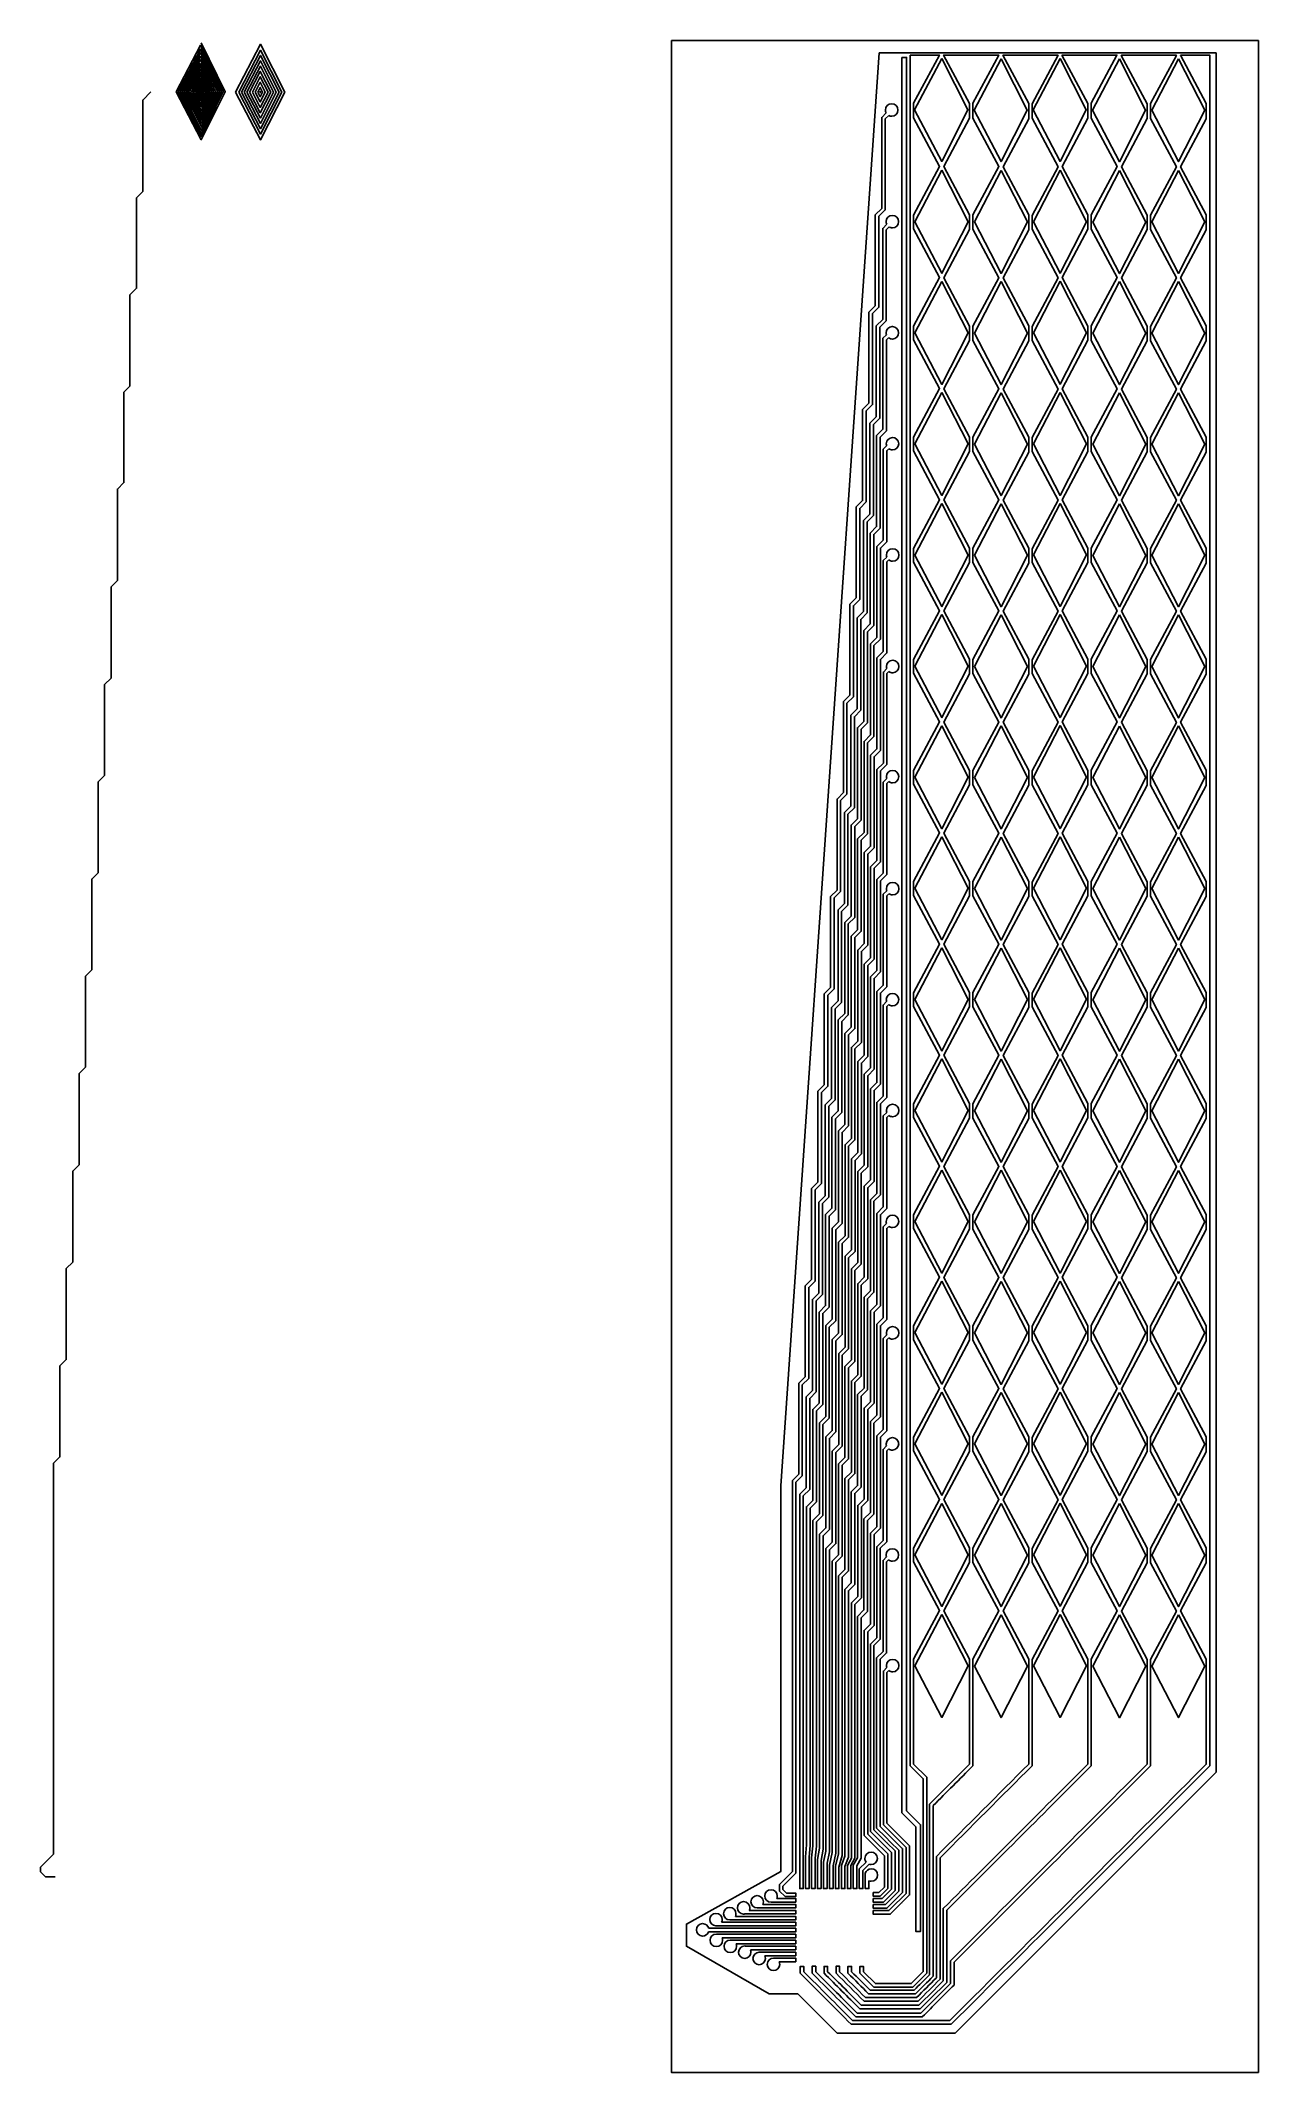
# Model space of a CAD drawing. Extents: x 3.4 to 30.4, y 32.6 to 77.6.
import ezdxf

# ---------------------------------------------------------------- set-up
doc = ezdxf.new("R2010")
doc.units = 0
doc.layers.add('Layer_1', color=7, linetype='CONTINUOUS')

msp = doc.modelspace()

# ---------------------------------------------------------------- linework, layer by layer
at = {"layer": 'Layer_1', "color": 7}
for points in [[(6.987933, 77.553246), (7.520105, 76.473921), (6.989742, 75.410985), (6.432861, 76.469501), (6.976995, 77.503243), (7.478589, 76.476617), (6.989496, 75.478117), (6.478163, 76.469501), (6.976483, 77.417525), (7.43171, 76.479742), (6.989496, 75.545309), (6.521254, 76.470606), (6.973168, 77.34239), (7.389724, 76.479445), (6.988714, 75.616407), (6.568766, 76.469501), (6.97387, 77.259478), (7.346632, 76.47834), (6.991952, 75.693845), (6.614068, 76.469501), (6.974273, 77.183281), (7.30354, 76.473921), (6.991952, 75.76677), (6.653845, 76.469501), (6.969853, 77.101517), (7.259343, 76.473921), (6.989742, 75.844115), (6.693623, 76.469501), (6.969182, 77.04384), (7.217635, 76.471929), (6.989742, 75.9082), (6.72898, 76.469501), (6.969853, 76.977765), (7.179789, 76.471711), (6.991952, 75.974496), (6.770967, 76.465081), (6.967643, 76.900421), (7.151061, 76.467291), (6.987532, 76.043001), (6.810744, 76.465081), (6.967643, 76.836335), (7.122333, 76.465081)], [(23.432078, 77.285525), (23.431522, 77.284843), (24.007143, 76.209346), (24.007143, 75.885166), (23.434256, 74.814728), (24.007143, 73.744291), (24.007143, 73.424623), (23.434256, 72.354185), (24.007143, 71.283748), (24.007143, 70.963943), (23.434256, 69.893506), (24.007143, 68.823068), (24.007143, 68.503263), (23.434256, 67.432826), (24.007143, 66.362388), (24.007143, 66.04272), (23.434256, 64.972282), (24.007143, 63.901845), (24.007143, 63.58204), (23.434256, 62.511603), (24.007143, 61.441165), (24.007143, 61.121497), (23.434256, 60.051059), (24.007143, 58.980622), (24.007143, 58.660817), (23.434256, 57.590379), (24.007143, 56.519942), (24.007143, 56.200137), (23.434256, 55.1297), (24.007143, 54.059263), (24.007143, 53.73932), (23.434256, 52.668883), (24.007143, 51.598444), (24.007143, 51.280145), (23.434256, 50.209707), (24.007143, 49.139269), (24.007143, 48.818234), (23.434256, 47.747796), (24.007143, 46.677358), (24.007143, 46.357691), (23.434256, 45.287253), (24.007143, 44.216815), (24.007143, 43.89701), (23.434256, 42.826572), (24.007143, 41.756134), (24.007143, 39.430542)], [(24.08125, 39.392669), (24.08125, 39.392804), (24.08125, 41.754631), (24.654957, 42.826572), (24.08125, 43.898513), (24.08125, 44.215312), (24.654957, 45.287253), (24.08125, 46.359194), (24.08125, 46.675855), (24.654957, 47.747796), (24.08125, 48.819737), (24.08125, 49.137766), (24.654957, 50.209707), (24.08125, 51.281647), (24.08125, 51.596941), (24.654957, 52.668882), (24.08125, 53.740824), (24.08125, 54.057757), (24.654957, 55.129699), (24.08125, 56.20164), (24.08125, 56.518437), (24.654957, 57.590378), (24.08125, 58.66232), (24.08125, 58.979117), (24.655093, 60.051058), (24.081386, 61.123), (24.081386, 61.43966), (24.655093, 62.511602), (24.081386, 63.583543), (24.081386, 63.90034), (24.655093, 64.972281), (24.081386, 66.044223), (24.081386, 66.360883), (24.655093, 67.432825), (24.081386, 68.504766), (24.081386, 68.821563), (24.655093, 69.893505), (24.081386, 70.965446), (24.081386, 71.282243), (24.655093, 72.354184), (24.081386, 73.426126), (24.081386, 73.742786), (24.655093, 74.814727), (24.081386, 75.886669), (24.081386, 76.217959), (24.652359, 77.284841), (24.651804, 77.285524), (23.432078, 77.285525)], [(24.746983, 77.285525), (24.744112, 77.279783), (25.316726, 76.209892), (25.316726, 75.8745), (24.746847, 74.809669), (25.316726, 73.744837), (25.316726, 73.413957), (24.746847, 72.349125), (25.316726, 71.284294), (25.316726, 70.953277), (24.746847, 69.888445), (25.316726, 68.823614), (25.316726, 68.492597), (24.746847, 67.427766), (25.316726, 66.362934), (25.316726, 66.032054), (24.746847, 64.967222), (25.316726, 63.902391), (25.316726, 63.571374), (24.746847, 62.506542), (25.316726, 61.441711), (25.316726, 61.110831), (24.746847, 60.046), (25.316726, 58.981168), (25.316726, 58.650151), (24.746847, 57.58532), (25.316726, 56.520488), (25.316726, 56.189471), (24.746847, 55.124639), (25.316726, 54.059808), (25.316726, 53.728791), (24.746847, 52.663959), (25.316726, 51.599129), (25.316726, 51.269479), (24.746847, 50.204648), (25.316726, 49.139951), (25.316726, 48.807568), (24.746847, 47.742737), (25.316726, 46.677905), (25.316726, 46.347025), (24.746847, 45.282194), (25.316726, 44.217362), (25.316726, 43.886345), (24.746847, 42.821513), (25.316726, 41.756682), (25.316726, 39.43068)], [(25.390708, 39.392669), (25.390708, 41.743966), (25.967424, 42.821513), (25.390708, 43.899061), (25.390708, 44.204647), (25.967424, 45.282194), (25.390708, 46.359741), (25.390708, 46.66519), (25.967424, 47.742737), (25.390708, 48.820284), (25.390708, 49.127238), (25.967424, 50.204648), (25.390708, 51.282195), (25.390708, 51.586413), (25.967424, 52.663959), (25.390708, 53.741507), (25.390708, 54.047093), (25.967424, 55.124639), (25.390708, 56.202187), (25.390708, 56.507773), (25.967424, 57.58532), (25.390708, 58.662867), (25.390708, 58.968452), (25.967424, 60.046), (25.390708, 61.123546), (25.390708, 61.428996), (25.967424, 62.506542), (25.390708, 63.58409), (25.390708, 63.889675), (25.967424, 64.967222), (25.390708, 66.04477), (25.390708, 66.350218), (25.967424, 67.427766), (25.390708, 68.505313), (25.390708, 68.810898), (25.967424, 69.888445), (25.390708, 70.965993), (25.390708, 71.271578), (25.967424, 72.349125), (25.390708, 73.426673), (25.390708, 73.732121), (25.967424, 74.809669), (25.390708, 75.887216), (25.390708, 76.207294), (25.964689, 77.279783), (25.961681, 77.285525), (24.746983, 77.285525)], [(26.050814, 77.285525), (26.627119, 76.208935), (26.627119, 75.887899), (26.053412, 74.815821), (26.627119, 73.74388), (26.627119, 73.427356), (26.053412, 72.355278), (26.627119, 71.283337), (26.627119, 70.966677), (26.053412, 69.894598), (26.627119, 68.822657), (26.627119, 68.505997), (26.053412, 67.433918), (26.627119, 66.361977), (26.627119, 66.045454), (26.053412, 64.973375), (26.627119, 63.901434), (26.627119, 63.584774), (26.053412, 62.512695), (26.627119, 61.440753), (26.627119, 61.12423), (26.053412, 60.052152), (26.627119, 58.980211), (26.627119, 58.663551), (26.053412, 57.591473), (26.627119, 56.519531), (26.627119, 56.202871), (26.053412, 55.130793), (26.627119, 54.058851), (26.627119, 53.742191), (26.053412, 52.670112), (26.627119, 51.598171), (26.627119, 51.284381), (26.053412, 50.212305), (26.627119, 49.140361), (26.627119, 48.821105), (26.053412, 47.749026), (26.627119, 46.677085), (26.627119, 46.360424), (26.053412, 45.288346), (26.627119, 44.216405), (26.627119, 43.899881), (26.053412, 42.827803), (26.627119, 41.755862), (26.627119, 39.43068)], [(26.701102, 39.392603), (26.701102, 41.757301), (27.274126, 42.827736), (26.701102, 43.898312), (26.701102, 44.217841), (27.274126, 45.288279), (26.701102, 46.358855), (26.701102, 46.678522), (27.274126, 47.74896), (26.701102, 48.819536), (26.701102, 49.141801), (27.274126, 50.212239), (26.701102, 51.282812), (26.701102, 51.599608), (27.274126, 52.670046), (26.701102, 53.74062), (26.701102, 54.060289), (27.274126, 55.130727), (26.701102, 56.2013), (26.701102, 56.520969), (27.274126, 57.591406), (26.701102, 58.661981), (26.701102, 58.981649), (27.274126, 60.052086), (26.701102, 61.122661), (26.701102, 61.442192), (27.274126, 62.512629), (26.701102, 63.583203), (26.701102, 63.902872), (27.274126, 64.973309), (26.701102, 66.043883), (26.701102, 66.363415), (27.274126, 67.433852), (26.701102, 68.504426), (26.701102, 68.824095), (27.274126, 69.894532), (26.701102, 70.965106), (26.701102, 71.284841), (27.274126, 72.355278), (26.701102, 73.425852), (26.701102, 73.745384), (27.274126, 74.815821), (26.701102, 75.886395), (26.701102, 76.220694), (27.270983, 77.285525), (26.050814, 77.285525)], [(27.368865, 77.285525), (27.364764, 77.278415), (27.940524, 76.202645), (27.940524, 75.878875), (27.3675, 74.808164), (27.940524, 73.737454), (27.940524, 73.418332), (27.3675, 72.347621), (27.940524, 71.276911), (27.940524, 70.957652), (27.3675, 69.886942), (27.940524, 68.816231), (27.940524, 68.496973), (27.3675, 67.426262), (27.940524, 66.355551), (27.940524, 66.036429), (27.3675, 64.965718), (27.940524, 63.895008), (27.940524, 63.575886), (27.3675, 62.505175), (27.940524, 61.434464), (27.940524, 61.115343), (27.3675, 60.044633), (27.940524, 58.973921), (27.940524, 58.654663), (27.3675, 57.583952), (27.940524, 56.513241), (27.940524, 56.193984), (27.3675, 55.123272), (27.940524, 54.052562), (27.940524, 53.733167), (27.3675, 52.662456), (27.940524, 51.591744), (27.940524, 51.272623), (27.3675, 50.201912), (27.940524, 49.131201), (27.940524, 48.81208), (27.3675, 47.741369), (27.940524, 46.670658), (27.940524, 46.351402), (27.3675, 45.280688), (27.940524, 44.209978), (27.940524, 43.890859), (27.3675, 42.820145), (27.940524, 41.749435), (27.940524, 39.430814)], [(28.014898, 39.392712), (28.014898, 41.748385), (28.58847, 42.820053), (28.014898, 43.891721), (28.014898, 44.208928), (28.58847, 45.280596), (28.014898, 46.352264), (28.014898, 46.669608), (28.58847, 47.741274), (28.014898, 48.812945), (28.014898, 49.130151), (28.58847, 50.201819), (28.014898, 51.273485), (28.014898, 51.590694), (28.58847, 52.662362), (28.014898, 53.734029), (28.014898, 54.05151), (28.58847, 55.123178), (28.014898, 56.194846), (28.014898, 56.512148), (28.58847, 57.583816), (28.014898, 58.655483), (28.014898, 58.972828), (28.58847, 60.044495), (28.014898, 61.116164), (28.014898, 61.433371), (28.58847, 62.505039), (28.014898, 63.576706), (28.014898, 63.894051), (28.58847, 64.965718), (28.014898, 66.037386), (28.014898, 66.354593), (28.58847, 67.426262), (28.014898, 68.497929), (28.014898, 68.815273), (28.58847, 69.886942), (28.014898, 70.958609), (28.014898, 71.275953), (28.58847, 72.347621), (28.014898, 73.419289), (28.014898, 73.736497), (28.58847, 74.808164), (28.014898, 75.879832), (28.014898, 76.211806), (28.585734, 77.278415), (28.581898, 77.285525), (27.368865, 77.285525)], [(28.678439, 77.285525), (28.67529, 77.279646), (29.247222, 76.210986), (29.247222, 75.872996), (28.678026, 74.809395), (29.247222, 73.745794), (29.247222, 73.412453), (28.678026, 72.348852), (29.247222, 71.285251), (29.247222, 70.951773), (28.678026, 69.888172), (29.247222, 68.824571), (29.247222, 68.491093), (28.678026, 67.427492), (29.247222, 66.363891), (29.247222, 66.03055), (28.678026, 64.966949), (29.247222, 63.903348), (29.247222, 63.56987), (28.678026, 62.506269), (29.247222, 61.442668), (29.247222, 61.109327), (28.678026, 60.045726), (29.247222, 58.982125), (29.247222, 58.648647), (28.678026, 57.585046), (29.247222, 56.521445), (29.247222, 56.187968), (28.678026, 55.124366), (29.247222, 54.060765), (29.247222, 53.727288), (28.678026, 52.663687), (29.247222, 51.600084), (29.247222, 51.267974), (28.678026, 50.20451), (29.247222, 49.140909), (29.247222, 48.806066), (28.678026, 47.742464), (29.247222, 46.678863), (29.247222, 46.34552), (28.678026, 45.281919), (29.247222, 44.218318), (29.247222, 43.884842), (28.678026, 42.821241), (29.247222, 41.75764), (29.247222, 39.425483), (28.960093, 39.138357)], [(29.016153, 39.08216), (29.326522, 39.392669), (29.326522, 39.753627), (29.326522, 41.752033), (29.326522, 43.890449), (29.326522, 44.212714), (29.326522, 46.351126), (29.326522, 46.673257), (29.326522, 48.811669), (29.326522, 49.135303), (29.326522, 51.27358), (29.326522, 51.59448), (29.326522, 53.732894), (29.326522, 54.055159), (29.326522, 56.193573), (29.326522, 56.515839), (29.326522, 58.654253), (29.326522, 58.976519), (29.326522, 61.114933), (29.326522, 61.437062), (29.326522, 63.575476), (29.326522, 63.897742), (29.326522, 66.036156), (29.326522, 66.358286), (29.326522, 68.496699), (29.326522, 68.818965), (29.326522, 70.957379), (29.326522, 71.279645), (29.326522, 73.418059), (29.326522, 73.740188), (29.326522, 75.878602), (29.326522, 76.215635), (29.326522, 77.285525), (28.678439, 77.285525)], [(6.848312, 76.456242), (6.965434, 76.76341), (7.091395, 76.462871), (6.983112, 76.19548), (6.87483, 76.454032), (6.969853, 76.699325), (7.056037, 76.462871), (6.989742, 76.275035), (6.899138, 76.451822), (6.969853, 76.63082), (7.029519, 76.456242), (6.985322, 76.332491), (6.925656, 76.454032), (6.967643, 76.564524), (7.005211, 76.447403)], [(5.87598, 76.469501), (5.695877, 76.289399), (5.695877, 74.266285), (5.556104, 74.126512), (5.556104, 72.120525), (5.407769, 71.972189), (5.407769, 69.952775), (5.2767, 69.821707), (5.2767, 67.815143), (5.133036, 67.671478), (5.133036, 65.646258), (4.991668, 65.50489), (4.991668, 63.485187), (4.849105, 63.342623), (4.849105, 61.331147), (4.707116, 61.189158), (4.707116, 59.173982), (4.564632, 59.031499), (4.564632, 57.020724), (4.425808, 56.881899), (4.425808, 54.864392), (4.284911, 54.723495), (4.284911, 52.704049), (4.144409, 52.563547), (4.144409, 50.548447), (4.000449, 50.404488), (4.000449, 48.38972), (3.861103, 48.250374), (3.861103, 46.233286), (3.720527, 46.092711), (3.720527, 37.435134), (3.433017, 37.147624), (3.433017, 37.041434), (3.537974, 36.936479), (3.751213, 36.936479)], [(6.947755, 76.447403), (6.969853, 76.500439), (6.983111, 76.445193), (6.978693, 76.423094), (6.963222, 76.447402)], [(22.159011, 76.004393), (22.05961, 75.904992), (22.05961, 73.889359), (21.918234, 73.74812), (21.918234, 71.732487), (21.776995, 71.591111), (21.776995, 69.575615), (21.635619, 69.434239), (21.635619, 67.418743), (21.49438, 67.277367), (21.49438, 65.261871), (21.353004, 65.120495), (21.353004, 63.104999), (21.211765, 62.963623), (21.211765, 60.947991), (21.070389, 60.806751), (21.070389, 58.791118), (20.92915, 58.64988), (20.92915, 56.634247), (20.787774, 56.493007), (20.787774, 54.477374), (20.646534, 54.336135), (20.646398, 54.336135), (20.646398, 52.320366), (20.505159, 52.179264), (20.505159, 50.163632), (20.363919, 50.022257), (20.363919, 48.006759), (20.222543, 47.865385), (20.222543, 45.849887), (20.081167, 45.708512), (20.081167, 37.04862), (19.79404, 36.761629), (19.79404, 36.619569), (19.798962, 36.619569), (19.798406, 36.61904), (19.922828, 36.494617), (20.155537, 36.494617), (20.155537, 36.574055), (19.954138, 36.574055), (19.873469, 36.654724), (19.873469, 36.728831), (20.160596, 37.015957), (20.160596, 45.675714), (20.301972, 45.816951), (20.301972, 47.832722), (20.443212, 47.973824), (20.443212, 49.989457), (20.584588, 50.130697), (20.584588, 52.146465), (20.725827, 52.287704), (20.725827, 54.3032), (20.867203, 54.444576), (20.867203, 56.460072), (21.008442, 56.601448), (21.008442, 58.616944), (21.149818, 58.75832), (21.149818, 60.773816), (21.291057, 60.915192), (21.291057, 62.930825), (21.432433, 63.072064), (21.432433, 65.087697), (21.573672, 65.228936), (21.573672, 67.244568), (21.715048, 67.385808), (21.715048, 69.40144), (21.856288, 69.54268), (21.856288, 71.558312), (21.997663, 71.699552), (21.997663, 73.715185), (22.138903, 73.856561), (22.138903, 75.872057), (22.214376, 75.94753)], [(22.171043, 73.536586), (22.081486, 73.447029), (22.081486, 71.431533), (21.94011, 71.290158), (21.94011, 69.274661), (21.798871, 69.133285), (21.798871, 67.117789), (21.657495, 66.976429), (21.657495, 64.960797), (21.516256, 64.819557), (21.516256, 62.803924), (21.37488, 62.662685), (21.37488, 60.647052), (21.233641, 60.505813), (21.233641, 58.490181), (21.092265, 58.348941), (21.092265, 56.333309), (20.951025, 56.191933), (20.951025, 54.176436), (20.80965, 54.03506), (20.80965, 52.019565), (20.66841, 51.878188), (20.668274, 51.878188), (20.668274, 49.862555), (20.527034, 49.721318), (20.527034, 47.70582), (20.385795, 47.564445), (20.385795, 45.54895), (20.244419, 45.407572), (20.244419, 36.67125), (20.323858, 36.67125), (20.323858, 45.374621), (20.465097, 45.515998), (20.465097, 47.531631), (20.606473, 47.672868), (20.606473, 49.688501), (20.747712, 49.829741), (20.747712, 51.845374), (20.889088, 51.986614), (20.889088, 54.002246), (21.030327, 54.143485), (21.030327, 56.159118), (21.171703, 56.300494), (21.171703, 58.31599), (21.312942, 58.457366), (21.312942, 60.472862), (21.454318, 60.614237), (21.454318, 62.629734), (21.595558, 62.77111), (21.595558, 64.786606), (21.736933, 64.927982), (21.736933, 66.943477), (21.878173, 67.084853), (21.878173, 69.100486), (22.019549, 69.241726), (22.019549, 71.257358), (22.160788, 71.398598), (22.160788, 73.41423), (22.224366, 73.477672)], [(22.2956, 71.272234), (22.295464, 71.272234)], [(22.164889, 71.089156), (22.088459, 71.012725), (22.088459, 68.996956), (21.94722, 68.855853), (21.94722, 66.84022), (21.80598, 66.698845), (21.80598, 64.683349), (21.664604, 64.541973), (21.664604, 62.526477), (21.523365, 62.385101), (21.523365, 60.369605), (21.381989, 60.228229), (21.381989, 58.212733), (21.24075, 58.071357), (21.24075, 56.055861), (21.099374, 55.914485), (21.099374, 53.898852), (20.958135, 53.757613), (20.958135, 51.74198), (20.816759, 51.60074), (20.816759, 49.585107), (20.67552, 49.443868), (20.67552, 47.428235), (20.534144, 47.286995), (20.534144, 45.271362), (20.392904, 45.129987), (20.392904, 37.64171), (20.391952, 37.641847), (20.373219, 37.37892), (20.373219, 36.671769), (20.452658, 36.671769), (20.452658, 36.737944), (20.452658, 37.366205), (20.45361, 37.36607), (20.472343, 37.628994), (20.472343, 45.097173), (20.613719, 45.238411), (20.613719, 45.238548), (20.613719, 47.254044), (20.754958, 47.395421), (20.754958, 49.410916), (20.896334, 49.552294), (20.896334, 51.567789), (21.037573, 51.709164), (21.037573, 53.724662), (21.178949, 53.866038), (21.178949, 55.881533), (21.320189, 56.02291), (21.320189, 58.038542), (21.461564, 58.179781), (21.461564, 60.195414), (21.602804, 60.336654), (21.602804, 62.352286), (21.74418, 62.493526), (21.74418, 64.509159), (21.885419, 64.650397), (21.885419, 66.66603), (22.026795, 66.807269), (22.026795, 68.822902), (22.168034, 68.964278), (22.168034, 70.979911), (22.212197, 71.024074)], [(22.168581, 68.630919), (22.09215, 68.554489), (22.09215, 66.538993), (21.950911, 66.397617), (21.950911, 64.382121), (21.809535, 64.240745), (21.809535, 62.225249), (21.668296, 62.083872), (21.668296, 60.068377), (21.52692, 59.927001), (21.52692, 57.911505), (21.385681, 57.770129), (21.385681, 55.754496), (21.244305, 55.613257), (21.244305, 53.597624), (21.103066, 53.456385), (21.103066, 51.440752), (20.96169, 51.299515), (20.96169, 49.283882), (20.82045, 49.142642), (20.82045, 47.127009), (20.679075, 46.985632), (20.679075, 44.970136), (20.537835, 44.828762), (20.537835, 37.622006), (20.505431, 37.355388), (20.505431, 36.671753), (20.584869, 36.671753), (20.584869, 36.737928), (20.584869, 37.346774), (20.617137, 37.612024), (20.617137, 44.795948), (20.758513, 44.937185), (20.758513, 46.952818), (20.899752, 47.094058), (20.899752, 49.109691), (21.041128, 49.251066), (21.041128, 51.266564), (21.182367, 51.407938), (21.182367, 53.423433), (21.323743, 53.56481), (21.323743, 55.580351), (21.464983, 55.721727), (21.464983, 57.737224), (21.606359, 57.8786), (21.606359, 59.894232), (21.747598, 60.035472), (21.747598, 62.051104), (21.888974, 62.192343), (21.888974, 64.207976), (22.030213, 64.349215), (22.030213, 66.364848), (22.171589, 66.506088), (22.171589, 68.52172), (22.215752, 68.565883)], [(22.171589, 66.16632), (22.095158, 66.08989), (22.095158, 64.074257), (21.953919, 63.932881), (21.953919, 61.917249), (21.812544, 61.776009), (21.812544, 59.760377), (21.671305, 59.619137), (21.671305, 57.603504), (21.529928, 57.462265), (21.529928, 55.446632), (21.388689, 55.305393), (21.388689, 53.289761), (21.247314, 53.148521), (21.247314, 51.132888), (21.106074, 50.991513), (21.106074, 48.976015), (20.964698, 48.834641), (20.964698, 46.819145), (20.823459, 46.677768), (20.823459, 44.662273), (20.682083, 44.520898), (20.682083, 37.565171), (20.68084, 37.565436), (20.63777, 37.313719), (20.63777, 36.67165), (20.717209, 36.67165), (20.717209, 36.737824), (20.717209, 37.293621), (20.718452, 37.293357), (20.761522, 37.545071), (20.761522, 44.488079), (20.902761, 44.629319), (20.902761, 46.644952), (21.044137, 46.786191), (21.044137, 48.801824), (21.185376, 48.943062), (21.185376, 50.958694), (21.326752, 51.099934), (21.326752, 53.115567), (21.467991, 53.256943), (21.467991, 55.272439), (21.609367, 55.413815), (21.609367, 57.429311), (21.750606, 57.570687), (21.750606, 59.586183), (21.891982, 59.727559), (21.891982, 61.743055), (22.033222, 61.884431), (22.033222, 63.900063), (22.174597, 64.041303), (22.174597, 66.056936), (22.21876, 66.101099)], [(22.302164, 66.349258), (22.302164, 66.349398)], [(22.172683, 63.696343), (22.096252, 63.619912), (22.096252, 61.604279), (21.955013, 61.46304), (21.955013, 59.447545), (21.813637, 59.306169), (21.813637, 57.290399), (21.672398, 57.149296), (21.672398, 55.133664), (21.531022, 54.992424), (21.531022, 52.976791), (21.389783, 52.835553), (21.389783, 50.81992), (21.248407, 50.678681), (21.248407, 48.663048), (21.107167, 48.521808), (21.107167, 46.506175), (20.965792, 46.3648), (20.965792, 44.349305), (20.824552, 44.207927), (20.824552, 37.503507), (20.769998, 37.254392), (20.769998, 36.67166), (20.849437, 36.67166), (20.849437, 36.737835), (20.849437, 37.238395), (20.903854, 37.487511), (20.903854, 44.174976), (21.04523, 44.316216), (21.04523, 46.331849), (21.186469, 46.473089), (21.186469, 48.488722), (21.327845, 48.630097), (21.327845, 50.645592), (21.469084, 50.786969), (21.469084, 52.802465), (21.61046, 52.94384), (21.61046, 54.959337), (21.7517, 55.100713), (21.7517, 57.116208), (21.893075, 57.257585), (21.893075, 59.27308), (22.034315, 59.414456), (22.034315, 61.430089), (22.175691, 61.571329), (22.175691, 63.586961), (22.219854, 63.631124)], [(22.303257, 63.879284), (22.303258, 63.87942)], [(22.170358, 61.257813), (22.093928, 61.181383), (22.093928, 59.16575), (21.952689, 59.02451), (21.952689, 57.008878), (21.811449, 56.867638), (21.811449, 54.852005), (21.670073, 54.710767), (21.670073, 52.695134), (21.528834, 52.553895), (21.528834, 50.538261), (21.387458, 50.397021), (21.387458, 48.381388), (21.246219, 48.240151), (21.246219, 48.240013), (21.246219, 46.224518), (21.104843, 46.083143), (21.104843, 44.067645), (20.963604, 43.926271), (20.963604, 37.468371), (20.90235, 37.188762), (20.90235, 36.67166), (20.981789, 36.67166), (20.981789, 36.737835), (20.981789, 37.176731), (21.042906, 37.45579), (21.042906, 43.893454), (21.184282, 44.034694), (21.184282, 46.050327), (21.325521, 46.191567), (21.325521, 48.2072), (21.466897, 48.348575), (21.466897, 50.364072), (21.608136, 50.505447), (21.608136, 52.520943), (21.749512, 52.662319), (21.749512, 54.677815), (21.890751, 54.819191), (21.890751, 56.834687), (22.032128, 56.976063), (22.032128, 58.991559), (22.173367, 59.132935), (22.173367, 61.148568), (22.21753, 61.192731)], [(22.301344, 58.958061), (22.301344, 58.958185)], [(22.170769, 58.775107), (22.094338, 58.698677), (22.094338, 56.683044), (21.953099, 56.541805), (21.953099, 54.526172), (21.811723, 54.384945), (21.811723, 52.369313), (21.670484, 52.228073), (21.670484, 50.21244), (21.529108, 50.0712), (21.529108, 48.05557), (21.387869, 47.91433), (21.387869, 47.914192), (21.387869, 45.898697), (21.246493, 45.757322), (21.246493, 43.741824), (21.105254, 43.600449), (21.105254, 37.436237), (21.034566, 37.176321), (21.034566, 36.67166), (21.114004, 36.67166), (21.114004, 36.737835), (21.114004, 37.148429), (21.184556, 37.408347), (21.184556, 43.567498), (21.325932, 43.708738), (21.325932, 45.724371), (21.467171, 45.865608), (21.467171, 47.881241), (21.608547, 48.022618), (21.608547, 50.038114), (21.749786, 50.179489), (21.749786, 52.194986), (21.891162, 52.336362), (21.891162, 54.351857), (22.032401, 54.493233), (22.032401, 56.508729), (22.173777, 56.650105), (22.173777, 58.665738), (22.21794, 58.709901)], [(22.168444, 56.318649), (22.092014, 56.242219), (22.092014, 54.226722), (21.950774, 54.085346), (21.950774, 52.069852), (21.809398, 51.928474), (21.809398, 49.912979), (21.668159, 49.771604), (21.668159, 47.755971), (21.526783, 47.614732), (21.526783, 45.599099), (21.385544, 45.457859), (21.385544, 43.442226), (21.244168, 43.300986), (21.244168, 37.388628), (21.166917, 37.182716), (21.166917, 36.671631), (21.246356, 36.671631), (21.246356, 36.737806), (21.246356, 37.159885), (21.323607, 37.365657), (21.323607, 43.268035), (21.464846, 43.409412), (21.464846, 45.424908), (21.606222, 45.566282), (21.606222, 47.58178), (21.747461, 47.723155), (21.747461, 49.738788), (21.888837, 49.880028), (21.888837, 51.895661), (22.030076, 52.036901), (22.030076, 54.052532), (22.171452, 54.193771), (22.171452, 56.209404), (22.215615, 56.253567)], [(22.171452, 53.862511), (22.095022, 53.78608), (22.095022, 51.770584), (21.953783, 51.629207), (21.953783, 49.613712), (21.812406, 49.472337), (21.812406, 47.456839), (21.671167, 47.315464), (21.671167, 45.299969), (21.529791, 45.158591), (21.529791, 43.142961), (21.388552, 43.001721), (21.388552, 37.347094), (21.299543, 37.185071), (21.299278, 37.185071), (21.299278, 36.67166), (21.378717, 36.67166), (21.378717, 36.737835), (21.378717, 37.18138), (21.467863, 37.343538), (21.467863, 42.96877), (21.609239, 43.110145), (21.609239, 45.12564), (21.750478, 45.267017), (21.750478, 47.28265), (21.891854, 47.42389), (21.891854, 49.439523), (22.033093, 49.58076), (22.033093, 51.596393), (22.174469, 51.737633), (22.174469, 53.753266), (22.218624, 53.797429)], [(22.168171, 51.40619), (22.09174, 51.329759), (22.09174, 49.314126), (21.950501, 49.172887), (21.950501, 47.157391), (21.809262, 47.016016), (21.809262, 45.000519), (21.667886, 44.859144), (21.667886, 42.843648), (21.526647, 42.702271), (21.526647, 37.357468), (21.431484, 37.188608), (21.431484, 36.671507), (21.510923, 36.671507), (21.510923, 36.737684), (21.510923, 37.176988), (21.605948, 37.345845), (21.605948, 42.669457), (21.747324, 42.810697), (21.747324, 44.82633), (21.888564, 44.967567), (21.888564, 46.9832), (22.029939, 47.12444), (22.029939, 49.140073), (22.171179, 49.281313), (22.171179, 49.28145), (22.171179, 51.296946), (22.215342, 51.341107)], [(22.301621, 49.119999), (22.30148, 49.120068)], [(22.171042, 48.936992), (22.094611, 48.860562), (22.094611, 46.845064), (21.953372, 46.703689), (21.953372, 44.688191), (21.811996, 44.546816), (21.811996, 42.531321), (21.670757, 42.389944), (21.670757, 37.848686), (21.981128, 37.538316), (21.981265, 37.538451), (22.118539, 37.401177), (22.118539, 36.706469), (21.994801, 36.582591), (21.874617, 36.582591), (21.874617, 36.503155), (22.025974, 36.503155), (22.197977, 36.675158), (22.197977, 37.429755), (22.197422, 37.429755), (22.19975, 37.432136), (21.889379, 37.742508), (21.889115, 37.742244), (21.749926, 37.881433), (21.749926, 42.356924), (21.891302, 42.498301), (21.891302, 44.513934), (22.032542, 44.655171), (22.032542, 46.670804), (22.173917, 46.812044), (22.173917, 48.827677), (22.21808, 48.871841)], [(22.167624, 46.47791), (22.091193, 46.401617), (22.091193, 44.385846), (21.949954, 44.244607), (21.949954, 42.229111), (21.808715, 42.087734), (21.808715, 37.942438), (21.807895, 37.941644), (21.991109, 37.758568), (21.990972, 37.758431), (22.277279, 37.471988), (22.277279, 36.661193), (22.12934, 36.513392), (22.129896, 36.512862), (22.067412, 36.450378), (21.874626, 36.450378), (21.874626, 36.37094), (22.098722, 36.37094), (22.270725, 36.542805), (22.270169, 36.543335), (22.356718, 36.629882), (22.356718, 37.503158), (22.357538, 37.503952), (22.356718, 37.504746), (22.356718, 37.506069), (22.355342, 37.506069), (22.174315, 37.686959), (22.174452, 37.687094), (21.888008, 37.973675), (21.888008, 42.054886), (22.029384, 42.196123), (22.029384, 44.211756), (22.170623, 44.353131), (22.170623, 46.368764), (22.214786, 46.41279)], [(22.296011, 44.200945), (22.295874, 44.200945)], [(22.165436, 44.017867), (22.089006, 43.941436), (22.089006, 41.925804), (21.947766, 41.784426), (21.947766, 38.014037), (22.149302, 37.812639), (22.258274, 37.703667), (22.438617, 37.523322), (22.438617, 36.613814), (22.290815, 36.465875), (22.142876, 36.318074), (21.874617, 36.318074), (21.874617, 36.238635), (22.174187, 36.238635), (22.346189, 36.4105), (22.518056, 36.582503), (22.518056, 37.558189), (22.515595, 37.558189), (22.515732, 37.558324), (22.205361, 37.868834), (22.205224, 37.868696), (22.026932, 38.046851), (22.026932, 41.751612), (22.168308, 41.892852), (22.168308, 41.89299), (22.168308, 43.908485), (22.212471, 43.952784)], [(22.173093, 41.566992), (22.096662, 41.490696), (22.096662, 39.44225), (22.096662, 38.085096), (22.097906, 38.085096), (22.097641, 38.084831), (22.408012, 37.774322), (22.598473, 37.583861), (22.598473, 36.564424), (22.511514, 36.477464), (22.511378, 36.477601), (22.339512, 36.305736), (22.219192, 36.185417), (21.874502, 36.185417), (21.874502, 36.105978), (22.248861, 36.105978), (22.249682, 36.105185), (22.394886, 36.250388), (22.505772, 36.361275), (22.505908, 36.36114), (22.677775, 36.53314), (22.677775, 37.615064), (22.678859, 37.616122), (22.677775, 37.61718), (22.677775, 37.61771), (22.677219, 37.61771), (22.464061, 37.830731), (22.175977, 38.118815), (22.175977, 39.442334), (22.175977, 41.457967), (22.22014, 41.502129)], [(22.303531, 41.750342), (22.303668, 41.750205)], [(23.121561, 38.54496), (23.121561, 34.765956)], [(23.200863, 34.733005), (23.200863, 38.512009)], [(23.270876, 37.385376), (23.27212, 37.384053), (23.27212, 34.698048)], [(23.351558, 34.665341), (23.350606, 34.666399), (23.351558, 34.666399), (23.351558, 37.353928)], [(21.715878, 37.259538), (21.563837, 37.107495), (21.563837, 36.671472), (21.643275, 36.671472), (21.643275, 36.73765), (21.643275, 37.076187), (21.779592, 37.212503)], [(21.697146, 37.01247), (21.696061, 37.01247), (21.696061, 37.007972)], [(21.696061, 36.939061), (21.696061, 36.671485), (21.7755, 36.671485), (21.7755, 36.737663), (21.7755, 36.846359)], [(19.637898, 36.375321), (20.155547, 36.375321), (20.155547, 36.441499), (20.155547, 36.454622), (19.735247, 36.454622)], [(18.706785, 35.978386), (20.155547, 35.978386), (20.155547, 36.044563), (20.155547, 36.057687), (18.819995, 36.057687)], [(19.028914, 36.110762), (20.155547, 36.110762), (20.155547, 36.17694), (20.155547, 36.190063), (19.127495, 36.190063)], [(19.31782, 36.244027), (19.31782, 36.242969), (20.155547, 36.242969), (20.155547, 36.309147), (20.155547, 36.32227), (19.427338, 36.32227)], [(23.430574, 36.235365), (23.423055, 36.235365), (23.423055, 34.629093)], [(23.50237, 34.596075), (23.50237, 34.59621), (23.50237, 36.194825)], [(18.225916, 35.713837), (20.155547, 35.713837), (20.155547, 35.780012), (20.155547, 35.793135), (18.228376, 35.793135)], [(18.386433, 35.848102), (18.386433, 35.84625), (20.155547, 35.84625), (20.155547, 35.91229), (20.155547, 35.925546), (18.512632, 35.925546)], [(18.524938, 35.581622), (20.155547, 35.581622), (20.155547, 35.647659), (20.155547, 35.660915), (18.431417, 35.660915)], [(18.834351, 35.449269), (20.155546, 35.449269), (20.155546, 35.515444), (20.155546, 35.528568), (18.74288, 35.528568)], [(19.154019, 35.316917), (20.155546, 35.316917), (20.155546, 35.383092), (20.155546, 35.396215), (19.064053, 35.396215)], [(19.357197, 35.264003), (19.357197, 35.262944)], [(19.470954, 35.184583), (20.155547, 35.184583), (20.155547, 35.250758), (20.155547, 35.263881), (19.357197, 35.264003)], [(19.663466, 35.132335), (19.663466, 35.132198)], [(19.788708, 35.052212), (20.155547, 35.052212), (20.155547, 35.118389), (20.155547, 35.131513), (19.677275, 35.131513)], [(20.333973, 34.831994), (20.333973, 34.950538), (20.254534, 34.950538), (20.254534, 34.799045)], [(20.598408, 34.832055), (20.598408, 34.950598), (20.51897, 34.950598), (20.51897, 34.799106)], [(20.863248, 34.831994), (20.863248, 34.950538), (20.783809, 34.950538), (20.783809, 34.798908)], [(21.12769, 34.832039), (21.12769, 34.950583), (21.048252, 34.950583), (21.048252, 34.79909)], [(21.392235, 34.831994), (21.392235, 34.950538), (21.312797, 34.950538), (21.312797, 34.799045)], [(23.582891, 35.074275), (23.584796, 35.072423), (23.583711, 35.072423), (23.583711, 34.56954)], [(23.663276, 34.536817), (23.663276, 35.04216), (23.714002, 35.092886), (23.71469, 35.092092)], [(22.831174, 34.257649), (21.701944, 34.257649)], [(21.768645, 34.342784), (22.811054, 34.342784)], [(22.778239, 34.422223), (21.80146, 34.422223)], [(21.483717, 33.834493), (21.485622, 33.836345), (21.485622, 33.834758), (22.962003, 33.834758), (22.962003, 33.835816)], [(22.927967, 33.914207), (21.516395, 33.914207)], [(21.57587, 34.008213), (22.911558, 34.008213), (22.913622, 34.006097)], [(22.882982, 34.08779), (21.608821, 34.08779)], [(21.66913, 34.178346), (22.864673, 34.178346), (22.864673, 34.17914), (22.864809, 34.179002)], [(21.383764, 33.668446), (23.600113, 33.668446)], [(23.567298, 33.747747), (21.416579, 33.747747)]]:
    msp.add_lwpolyline(points, dxfattribs=at)
for points in [[(7.751596, 76.464707), (8.301026, 77.524559), (8.840926, 76.464707), (8.301026, 75.404729)], [(17.40104, 77.604783), (17.40104, 32.601974), (30.401884, 32.601974), (30.401884, 77.604783)], [(7.818944, 76.464699), (8.300428, 77.393484), (8.773562, 76.464699), (8.300428, 75.535803)], [(7.878988, 76.464692), (8.299896, 77.276622), (8.713502, 76.464692), (8.299896, 75.652664)], [(7.940043, 76.464684), (8.299354, 77.157795), (8.652432, 76.464684), (8.299354, 75.771491)], [(8.000311, 76.464677), (8.298819, 77.040499), (8.592149, 76.464677), (8.298819, 75.888786)], [(22.00656, 77.334063), (29.466535, 77.334063), (29.466535, 39.25266), (23.686664, 33.472789), (21.071619, 33.472789), (20.203948, 34.340461), (19.565432, 34.340461), (17.736295, 35.39654), (17.736295, 35.886573), (19.823163, 37.050395), (19.823163, 45.591881)], [(22.690879, 77.285525), (22.690879, 76.222471), (22.691964, 76.22042), (22.691964, 75.883388), (22.690879, 75.881324), (22.690879, 73.757266), (22.691964, 73.755203), (22.691964, 73.422819), (22.690879, 73.420755), (22.690879, 71.296835), (22.691964, 71.294771), (22.691964, 70.962113), (22.690879, 70.960076), (22.690879, 68.836018), (22.691964, 68.833954), (22.691964, 68.501433), (22.690879, 68.499396), (22.690879, 66.375338), (22.691964, 66.373275), (22.691964, 66.040891), (22.690879, 66.038827), (22.690879, 63.914769), (22.691964, 63.912706), (22.691964, 63.580185), (22.690879, 63.577989), (22.690879, 61.453932), (22.691964, 61.451868), (22.691964, 61.119484), (22.690879, 61.117447), (22.690879, 58.993389), (22.691964, 58.991325), (22.691964, 58.658804), (22.690879, 58.656741), (22.690879, 56.532683), (22.691964, 56.530619), (22.691964, 56.198509), (22.690879, 56.196445), (22.690879, 54.072388), (22.691964, 54.070324), (22.691964, 53.737667), (22.690879, 53.735603), (22.690879, 51.611546), (22.691964, 51.609429), (22.691964, 51.279645), (22.690879, 51.277528), (22.690879, 49.153471), (22.691964, 49.151355), (22.691964, 48.816374), (22.690879, 48.814257), (22.690879, 46.690198), (22.691964, 46.688081), (22.691964, 46.355558), (22.690879, 46.353442), (22.690879, 44.229382), (22.691964, 44.227266), (22.691964, 43.894883), (22.690879, 43.892766), (22.690879, 41.768707), (22.691964, 41.766591), (22.691964, 39.392595), (22.691964, 39.391802), (22.692652, 39.391802), (22.979232, 39.105221), (22.979232, 34.833317), (22.713571, 34.567791), (21.92069, 34.567791), (21.656807, 34.831811), (21.656807, 34.950355), (21.577368, 34.950355), (21.577368, 34.798863), (21.887739, 34.48849), (22.74871, 34.48849), (22.74871, 34.490607), (23.058534, 34.800432), (23.058534, 39.138357), (22.765938, 39.430952), (22.765938, 41.752033), (23.343337, 42.830811), (22.765938, 43.909451), (22.765938, 44.212576), (23.343337, 45.291354), (22.765938, 46.369997), (22.765938, 46.673257), (23.343337, 47.752034), (22.765938, 48.830675), (22.765938, 49.136398), (23.343337, 50.215176), (22.765938, 51.293816), (22.765938, 51.594343), (23.343337, 52.67312), (22.765938, 53.751762), (22.765938, 54.055159), (23.343337, 55.133937), (22.765938, 56.212578), (22.765938, 56.515703), (23.343337, 57.594481), (22.765938, 58.673122), (22.765938, 58.976383), (23.343337, 60.05516), (22.765938, 61.133801), (22.765938, 61.437062), (23.343337, 62.51584), (22.765938, 63.594481), (22.765938, 63.897742), (23.343337, 64.97652), (22.765938, 66.055161), (22.765938, 66.358286), (23.343337, 67.437063), (22.765938, 68.515704), (22.765938, 68.818965), (23.343342, 69.897743), (22.765943, 70.976384), (22.765943, 71.279645), (23.343342, 72.358423), (22.765943, 73.437064), (22.765943, 73.740188), (23.343342, 74.818966), (22.765943, 75.897607), (22.765943, 76.216182), (23.338283, 77.285525)], [(22.506434, 77.232612), (22.506434, 38.349028), (22.813797, 38.041667), (22.813797, 35.725645), (22.919624, 35.725645), (22.919624, 38.085556), (22.612261, 38.393055), (22.612261, 77.232612)], [(23.389966, 77.210052), (22.788092, 76.06961), (23.389966, 74.929168), (23.97092, 76.06961)], [(24.70241, 77.20513), (24.111202, 76.064688), (24.70241, 74.92411), (25.283364, 76.064688)], [(26.008976, 77.211282), (25.417767, 76.070841), (26.008976, 74.930399), (26.589929, 76.070841)], [(27.323336, 77.203627), (26.732127, 76.063185), (27.323336, 74.922744), (27.904289, 76.063185)], [(28.63373, 77.204857), (28.042383, 76.064416), (28.63373, 74.923974), (29.214683, 76.064416)], [(8.061445, 76.464669), (8.298277, 76.921517), (8.531, 76.464669), (8.298277, 76.007767)], [(8.122083, 76.464662), (8.297733, 76.803491), (8.470337, 76.464662), (8.297733, 76.125792)], [(8.183684, 76.464654), (8.297175, 76.683579), (8.408698, 76.464654), (8.297175, 76.245702)], [(8.243682, 76.464645), (8.296622, 76.566766), (8.348643, 76.464645), (8.296622, 76.362512)], [(8.28827, 76.464153), (8.295908, 76.478888), (8.303414, 76.464153), (8.295908, 76.449417)], [(22.281509, 76.206354)], [(23.39229, 74.733368), (22.79028, 73.592926), (23.39229, 72.452484), (23.973244, 73.592926)], [(24.704598, 74.728309), (24.113389, 73.587867), (24.704598, 72.447425), (25.285552, 73.587867)], [(26.011164, 74.734744), (25.419955, 73.594302), (26.011164, 72.45386), (26.592255, 73.594302)], [(27.325659, 74.726796), (26.73445, 73.586355), (27.325659, 72.445913), (27.906612, 73.586355)], [(28.635915, 74.728172), (28.044706, 73.58773), (28.635915, 72.447152), (29.216871, 73.58773)], [(22.295601, 73.7339)], [(23.39229, 72.272675), (22.79028, 71.132234), (23.39229, 69.991791), (23.973244, 71.132234)], [(24.704598, 72.267616), (24.113389, 71.127175), (24.704598, 69.986733), (25.285552, 71.127175)], [(26.011164, 72.274183), (25.419955, 71.133741), (26.011164, 69.9933), (26.592255, 71.133741)], [(27.325659, 72.266104), (26.73445, 71.125662), (27.325659, 69.985221), (27.906612, 71.125662)], [(28.635915, 72.26748), (28.044706, 71.127038), (28.635915, 69.986459), (29.216871, 71.127038)], [(23.39229, 69.812115), (22.79028, 68.671673), (23.39229, 67.531232), (23.973244, 68.671673)], [(24.704598, 69.806919), (24.113389, 68.666477), (24.704598, 67.526035), (25.285552, 68.666477)], [(26.011164, 69.813491), (25.419955, 68.673049), (26.011164, 67.532607), (26.592255, 68.673049)], [(27.325659, 69.805406), (26.73445, 68.664964), (27.325659, 67.524522), (27.906612, 68.664964)], [(28.635915, 69.806782), (28.044706, 68.66634), (28.635915, 67.525762), (29.216871, 68.66634)], [(22.299155, 68.814043)], [(23.39229, 67.351281), (22.79028, 66.210839), (23.39229, 65.070397), (23.973244, 66.210839)], [(24.704598, 67.346222), (24.113389, 66.20578), (24.704598, 65.065338), (25.285552, 66.20578)], [(26.011164, 67.352657), (25.419955, 66.212215), (26.011164, 65.071773), (26.592255, 66.212215)], [(27.325659, 67.344577), (26.73445, 66.204136), (27.325659, 65.063694), (27.906612, 66.204136)], [(28.635915, 67.346085), (28.044706, 66.205643), (28.635915, 65.065065), (29.216871, 66.205643)], [(23.39229, 64.890647), (22.79028, 63.750206), (23.39229, 62.609764), (23.973244, 63.750206)], [(24.704598, 64.885588), (24.113389, 63.745146), (24.704598, 62.604705), (25.285552, 63.745146)], [(26.011164, 64.892023), (25.419955, 63.751581), (26.011164, 62.611139), (26.592255, 63.751581)], [(27.325659, 64.884076), (26.73445, 63.743634), (27.325659, 62.603192), (27.906612, 63.743634)], [(28.635915, 64.885452), (28.044706, 63.74501), (28.635915, 62.604431), (29.216871, 63.74501)], [(23.39229, 62.429967), (22.79028, 61.289525), (23.39229, 60.149083), (23.973244, 61.289525)], [(24.704598, 62.424908), (24.113389, 61.284465), (24.704598, 60.144024), (25.285552, 61.284465)], [(26.011164, 62.431342), (25.419955, 61.290901), (26.011164, 60.150459), (26.592255, 61.290901)], [(27.325659, 62.423395), (26.73445, 61.282954), (27.325659, 60.142512), (27.906612, 61.282954)], [(28.635915, 62.424771), (28.044706, 61.284329), (28.635915, 60.14375), (29.216871, 61.284329)], [(22.300933, 61.440891)], [(23.39229, 59.969292), (22.79028, 58.82885), (23.39229, 57.688408), (23.973244, 58.82885)], [(24.704598, 59.964233), (24.113389, 58.823791), (24.704598, 57.683349), (25.285552, 58.823791)], [(26.011164, 59.9708), (25.419955, 58.830358), (26.011164, 57.689916), (26.592255, 58.830358)], [(27.325659, 59.96272), (26.73445, 58.822278), (27.325659, 57.681836), (27.906612, 58.822278)], [(28.635915, 59.964096), (28.044706, 58.823654), (28.635915, 57.683076), (29.216871, 58.823654)], [(23.39229, 57.508731), (22.79028, 56.368289), (23.39229, 55.227847), (23.973244, 56.368289)], [(24.704598, 57.503673), (24.113389, 56.363231), (24.704598, 55.222789), (25.285552, 56.363231)], [(26.011164, 57.510107), (25.419955, 56.369665), (26.011164, 55.229224), (26.592255, 56.369665)], [(27.325659, 57.50216), (26.73445, 56.361718), (27.325659, 55.221276), (27.906612, 56.361718)], [(28.635915, 57.503536), (28.044706, 56.363094), (28.635915, 55.222515), (29.216871, 56.363094)], [(22.299019, 56.501727)], [(23.39229, 55.048035), (22.79028, 53.907593), (23.39229, 52.767151), (23.973244, 53.907593)], [(24.704598, 55.042976), (24.113389, 53.902534), (24.704598, 52.762092), (25.285552, 53.902534)], [(26.011164, 55.04941), (25.419955, 53.908968), (26.011164, 52.768527), (26.592255, 53.908968)], [(27.325659, 55.041335), (26.73445, 53.900894), (27.325659, 52.760452), (27.906612, 53.900894)], [(28.635915, 55.042711), (28.044706, 53.90227), (28.635915, 52.761691), (29.216871, 53.90227)], [(22.302027, 54.045588)], [(23.39229, 52.587111), (22.79028, 51.446668), (23.39229, 50.306227), (23.973244, 51.446668)], [(24.704598, 52.582052), (24.113389, 51.441612), (24.704598, 50.301168), (25.285552, 51.441612)], [(26.011164, 52.588486), (25.419955, 51.448044), (26.011164, 50.307602), (26.592255, 51.448044)], [(27.325659, 52.580539), (26.73445, 51.440099), (27.325659, 50.299657), (27.906612, 51.440099)], [(28.635915, 52.581915), (28.044706, 51.441474), (28.635915, 50.300895), (29.216871, 51.441474)], [(22.298745, 51.589268)], [(23.39229, 50.127792), (22.79028, 48.987348), (23.39229, 47.846906), (23.973244, 48.987348)], [(24.704598, 50.122738), (24.113389, 48.982297), (24.704598, 47.841853), (25.285552, 48.982297)], [(26.011164, 50.127792), (25.419955, 48.987348), (26.011164, 47.846906), (26.592255, 48.987348)], [(27.325659, 50.119955), (26.73445, 48.979513), (27.325659, 47.839072), (27.906612, 48.979513)], [(28.635915, 50.122601), (28.044706, 48.982159), (28.635915, 47.84158), (29.216871, 48.982159)], [(23.39229, 47.665883), (22.79028, 46.525442), (23.39229, 45.385), (23.973244, 46.525442)], [(24.704598, 47.66083), (24.113389, 46.520388), (24.704598, 45.379944), (25.285552, 46.520388)], [(26.011164, 47.667206), (25.419955, 46.526765), (26.011164, 45.386321), (26.592255, 46.526765)], [(27.325659, 47.659369), (26.73445, 46.518928), (27.325659, 45.378486), (27.906612, 46.518928)], [(28.635915, 47.660692), (28.044706, 46.520251), (28.635915, 45.379672), (29.216871, 46.520251)], [(22.29819, 46.661089)], [(23.39229, 45.205295), (22.79028, 44.064854), (23.39229, 42.92441), (23.973244, 44.064854)], [(24.704598, 45.200374), (24.113389, 44.059933), (24.704598, 42.919491), (25.285552, 44.059933)], [(26.011164, 45.206618), (25.419955, 44.066177), (26.011164, 42.925735), (26.592255, 44.066177)], [(27.325659, 45.198916), (26.73445, 44.058475), (27.325659, 42.918033), (27.906612, 44.058475)], [(28.635915, 45.200239), (28.044706, 44.05966), (28.635915, 42.919081), (29.216871, 44.05966)], [(23.39229, 42.744845), (22.79028, 41.604404), (23.39229, 40.463962), (23.973244, 41.604404)], [(24.704598, 42.739792), (24.113389, 41.59935), (24.704598, 40.458909), (25.285552, 41.59935)], [(26.011164, 42.746168), (25.419955, 41.605724), (26.011164, 40.465282), (26.592255, 41.605724)], [(27.325659, 42.738334), (26.73445, 41.597892), (27.325659, 40.457451), (27.906612, 41.597892)], [(28.635915, 42.739657), (28.044706, 41.599212), (28.635915, 40.458636), (29.216871, 41.599212)], [(22.303543, 41.75029)], [(21.826353, 37.480629)], [(21.82978, 37.111757)], [(19.302505, 36.519292)], [(19.608774, 36.648366)], [(18.38862, 36.124346)], [(18.69489, 36.254163)], [(19.001296, 36.384079)], [(18.09493, 35.895817)], [(18.398192, 35.665148)], [(18.707332, 35.533356)], [(19.026863, 35.401401)], [(19.663467, 35.132306)]]:
    msp.add_lwpolyline(points, close=True, dxfattribs=at)
for points in [[(6.987532, 76.129185), (6.980902, 76.138024), (6.848312, 76.456242), (6.848312, 76.456242)], [(6.978693, 76.381107), (6.978693, 76.389947), (6.947755, 76.447403), (6.947755, 76.447403)], [(7.005211, 76.447403), (7.005211, 76.447403), (6.978693, 76.372268), (6.978693, 76.381107)], [(7.122333, 76.465081), (7.122333, 76.465081), (6.994161, 76.120345), (6.987532, 76.129185)], [(22.281518, 76.206339), (22.205218, 76.20637), (22.143329, 76.144547), (22.143287, 76.068244)], [(22.143287, 76.068244), (22.143313, 76.046005), (22.148719, 76.024102), (22.159011, 76.004393)], [(22.41974, 76.06826), (22.419695, 76.144563), (22.357812, 76.206386), (22.281509, 76.206354)], [(22.281509, 75.930029), (22.357865, 75.929998), (22.419772, 75.991904), (22.41974, 76.06826)], [(22.214376, 75.94753), (22.234903, 75.936082), (22.258014, 75.930059), (22.281509, 75.930029)], [(22.295601, 73.733883), (22.219351, 73.733839), (22.157549, 73.672038), (22.157507, 73.595789)], [(22.157507, 73.595789), (22.157586, 73.575294), (22.162206, 73.555072), (22.171043, 73.536586)], [(22.224366, 73.477672), (22.245842, 73.46462), (22.270466, 73.457672), (22.295601, 73.457574)], [(22.433832, 73.595805), (22.433787, 73.672108), (22.371904, 73.733931), (22.295601, 73.7339)], [(22.295601, 73.457574), (22.371957, 73.457543), (22.433864, 73.519449), (22.433832, 73.595805)], [(22.295464, 71.272234), (22.219161, 71.27219), (22.157338, 71.210305), (22.15737, 71.134003)], [(22.15737, 71.134003), (22.15737, 71.118741), (22.15991, 71.103586), (22.164889, 71.089156)], [(22.433832, 71.134003), (22.433863, 71.210358), (22.371957, 71.272266), (22.2956, 71.272234)], [(22.2956, 70.995908), (22.371904, 70.995877), (22.433787, 71.0577), (22.433832, 71.134003)], [(22.212197, 71.024074), (22.236184, 71.005842), (22.265472, 70.995952), (22.2956, 70.995908)], [(22.299156, 68.813997), (22.222855, 68.813953), (22.16103, 68.752069), (22.161061, 68.675766)], [(22.161061, 68.675766), (22.161061, 68.660505), (22.163601, 68.64535), (22.168581, 68.630919)], [(22.215752, 68.565883), (22.239739, 68.547653), (22.269027, 68.537762), (22.299155, 68.537717)], [(22.437387, 68.675812), (22.437418, 68.752168), (22.375511, 68.814075), (22.299155, 68.814043)], [(22.299155, 68.537717), (22.375458, 68.537686), (22.437344, 68.599509), (22.437387, 68.675812)], [(22.302164, 66.349398), (22.225863, 66.349354), (22.164038, 66.287469), (22.164069, 66.211167)], [(22.164069, 66.211167), (22.164069, 66.195906), (22.166609, 66.180751), (22.171589, 66.16632)], [(22.440395, 66.211027), (22.440427, 66.287383), (22.37852, 66.34929), (22.302164, 66.349258)], [(22.302164, 66.072933), (22.378467, 66.072902), (22.44035, 66.134725), (22.440395, 66.211027)], [(22.21876, 66.101099), (22.242747, 66.082869), (22.272036, 66.072977), (22.302164, 66.072933)], [(22.303258, 63.87942), (22.226954, 63.879376), (22.165131, 63.817492), (22.165163, 63.741189)], [(22.165163, 63.741189), (22.165163, 63.725928), (22.167703, 63.710773), (22.172683, 63.696343)], [(22.219854, 63.631124), (22.243841, 63.612895), (22.273129, 63.603003), (22.303257, 63.602958)], [(22.441488, 63.741053), (22.441518, 63.817409), (22.379613, 63.879316), (22.303257, 63.879284)], [(22.303257, 63.602958), (22.379558, 63.602927), (22.441443, 63.66475), (22.441488, 63.741053)], [(22.300933, 61.440891), (22.22463, 61.440847), (22.162807, 61.378962), (22.162839, 61.302659)], [(22.162839, 61.302659), (22.162839, 61.287398), (22.165379, 61.272243), (22.170358, 61.257813)], [(22.439165, 61.302659), (22.439196, 61.379015), (22.377289, 61.440922), (22.300933, 61.440891)], [(22.300933, 61.164565), (22.377236, 61.164533), (22.43912, 61.226357), (22.439165, 61.302659)], [(22.21753, 61.192731), (22.241514, 61.174499), (22.270805, 61.16461), (22.300933, 61.164565)], [(22.301344, 58.958185), (22.225043, 58.958141), (22.163217, 58.896256), (22.163249, 58.819953)], [(22.439575, 58.81983), (22.439606, 58.896185), (22.3777, 58.958092), (22.301344, 58.958061)], [(22.163249, 58.819953), (22.163249, 58.804692), (22.165789, 58.789537), (22.170769, 58.775107)], [(22.21794, 58.709901), (22.241927, 58.691671), (22.271215, 58.68178), (22.301344, 58.681735)], [(22.301344, 58.681735), (22.377647, 58.681704), (22.43953, 58.743527), (22.439575, 58.81983)], [(22.299019, 56.501727), (22.222716, 56.501682), (22.160893, 56.439798), (22.160925, 56.363495)], [(22.160925, 56.363495), (22.160925, 56.348234), (22.163465, 56.333079), (22.168444, 56.318649)], [(22.215615, 56.253567), (22.239602, 56.235337), (22.268891, 56.225446), (22.299019, 56.225401)], [(22.43725, 56.363495), (22.437279, 56.439851), (22.375375, 56.501758), (22.299019, 56.501727)], [(22.299019, 56.225401), (22.375319, 56.225369), (22.437205, 56.287193), (22.43725, 56.363495)], [(22.302027, 54.045588), (22.225724, 54.045543), (22.163901, 53.98366), (22.163933, 53.907357)], [(22.440258, 53.907357), (22.44029, 53.983713), (22.378381, 54.04562), (22.302027, 54.045588)], [(22.163933, 53.907357), (22.163933, 53.892096), (22.166473, 53.876941), (22.171452, 53.862511)], [(22.218624, 53.797429), (22.242611, 53.779199), (22.271896, 53.769308), (22.302027, 53.769263)], [(22.302027, 53.769263), (22.378328, 53.769231), (22.440216, 53.831054), (22.440258, 53.907357)], [(22.298746, 51.589268), (22.222445, 51.589223), (22.160619, 51.52734), (22.160651, 51.451036)], [(22.160651, 51.451036), (22.160651, 51.43577), (22.163191, 51.420609), (22.168171, 51.40619)], [(22.215342, 51.341107), (22.239329, 51.322851), (22.268617, 51.312987), (22.298745, 51.312942)], [(22.436976, 51.451036), (22.437008, 51.527393), (22.375101, 51.5893), (22.298745, 51.589268)], [(22.298745, 51.312942), (22.375048, 51.312911), (22.436934, 51.374736), (22.436976, 51.451036)], [(22.30148, 49.120068), (22.225241, 49.119949), (22.163491, 49.058094), (22.163522, 48.981839)], [(22.439715, 48.98177), (22.439747, 49.058076), (22.377913, 49.119957), (22.301621, 49.119999)], [(22.163522, 48.981839), (22.163522, 48.966572), (22.166062, 48.951412), (22.171042, 48.936992)], [(22.21808, 48.871841), (22.242067, 48.853585), (22.271356, 48.843716), (22.301484, 48.843673)], [(22.301484, 48.843673), (22.377787, 48.843642), (22.43967, 48.905464), (22.439715, 48.98177)], [(22.298199, 46.661123), (22.221896, 46.661078), (22.160075, 46.599197), (22.160104, 46.522894)], [(22.160104, 46.522894), (22.160104, 46.507575), (22.162644, 46.492382), (22.167624, 46.47791)], [(22.214786, 46.41279), (22.238792, 46.394613), (22.268075, 46.384768), (22.29819, 46.384763)], [(22.436421, 46.522857), (22.436453, 46.59921), (22.374546, 46.661123), (22.29819, 46.661089)], [(22.29819, 46.384763), (22.374493, 46.384734), (22.436376, 46.446551), (22.436421, 46.522857)], [(22.295874, 44.200945), (22.219635, 44.200823), (22.157885, 44.138969), (22.157917, 44.062714)], [(22.434106, 44.062714), (22.434138, 44.139022), (22.372303, 44.200903), (22.296011, 44.200945)], [(22.157917, 44.062714), (22.157917, 44.047447), (22.160457, 44.032286), (22.165436, 44.017867)], [(22.212471, 43.952784), (22.236458, 43.934528), (22.265746, 43.924664), (22.295874, 43.92462)], [(22.295874, 43.92462), (22.372178, 43.924588), (22.434061, 43.98641), (22.434106, 44.062714)], [(22.303668, 41.750205), (22.227365, 41.75016), (22.165542, 41.688277), (22.165574, 41.611973)], [(22.165574, 41.611973), (22.165574, 41.596707), (22.168114, 41.581411), (22.173093, 41.566992)], [(22.22014, 41.502129), (22.244127, 41.483873), (22.273415, 41.474009), (22.303543, 41.473964)], [(22.441775, 41.612058), (22.441806, 41.688414), (22.3799, 41.750321), (22.303543, 41.75029)], [(22.303543, 41.473964), (22.379847, 41.473932), (22.44173, 41.535757), (22.441775, 41.612058)], [(24.007143, 39.430542), (23.711947, 39.135349), (23.416648, 38.840264), (23.121561, 38.54496)], [(23.200863, 38.512009), (23.494368, 38.805517), (23.787932, 39.098974), (24.08125, 39.392669)], [(25.316726, 39.43068), (24.634813, 38.748766), (23.952814, 38.066395), (23.270876, 37.385376)], [(23.351558, 37.353928), (24.030527, 38.032896), (24.711584, 38.712706), (25.390708, 39.392669)], [(26.627119, 39.43068), (25.561753, 38.365314), (24.496229, 37.298715), (23.430574, 36.235365)], [(23.50237, 36.194825), (24.575314, 37.267769), (25.510645, 38.200333), (26.701102, 39.392603)], [(27.940524, 39.430814), (26.646836, 38.137134), (25.069844, 36.557379), (23.582891, 35.074275)], [(23.71469, 35.092092), (25.224591, 36.602786), (26.408989, 37.786223), (28.014898, 39.392712)], [(28.960093, 39.138357), (27.360211, 37.538467), (25.429524, 35.605945), (23.567298, 33.747747)], [(23.600113, 33.668446), (25.313206, 35.381539), (27.063435, 37.12645), (29.016153, 39.08216)], [(21.826353, 37.480624), (21.749997, 37.480655), (21.688093, 37.418748), (21.688122, 37.342395)], [(21.964448, 37.3424), (21.964477, 37.418703), (21.902656, 37.480584), (21.826353, 37.480629)], [(21.688122, 37.342395), (21.68817, 37.312497), (21.697912, 37.28343), (21.715878, 37.259538)], [(21.696061, 37.007972), (21.693151, 36.996727), (21.691598, 36.985138), (21.69155, 36.973518)], [(21.69155, 36.973518), (21.691577, 36.961903), (21.693138, 36.950314), (21.696061, 36.939061)], [(21.829772, 37.111734), (21.768431, 37.111752), (21.714423, 37.071326), (21.697146, 37.01247)], [(21.779592, 37.212503), (21.794581, 37.207052), (21.810399, 37.204221), (21.826353, 37.204168)], [(21.826353, 37.204168), (21.902656, 37.204213), (21.964477, 37.266094), (21.964448, 37.3424)], [(21.967875, 36.973529), (21.967907, 37.049829), (21.906084, 37.111712), (21.82978, 37.111757)], [(21.82978, 36.835432), (21.906031, 36.835474), (21.96783, 36.897278), (21.967875, 36.973529)], [(19.302506, 36.519295), (19.226258, 36.51925), (19.164456, 36.457448), (19.164411, 36.381201)], [(19.440737, 36.381198), (19.440691, 36.457498), (19.378809, 36.519321), (19.302505, 36.519292)], [(19.47068, 36.510272), (19.470648, 36.433972), (19.532471, 36.372086), (19.608775, 36.372041)], [(19.608775, 36.648366), (19.532524, 36.648324), (19.470725, 36.586522), (19.47068, 36.510272)], [(19.747005, 36.510272), (19.746963, 36.586575), (19.685074, 36.648398), (19.608774, 36.648366)], [(19.735247, 36.454622), (19.742973, 36.472164), (19.746989, 36.491116), (19.747005, 36.510272)], [(21.7755, 36.846359), (21.792669, 36.83911), (21.811127, 36.835353), (21.82978, 36.835432)], [(18.388621, 36.12429), (18.312318, 36.124245), (18.250495, 36.062359), (18.250526, 35.986059)], [(18.526851, 35.986114), (18.526883, 36.06247), (18.464976, 36.124375), (18.38862, 36.124346)], [(18.556795, 36.116088), (18.556763, 36.039782), (18.618587, 35.977901), (18.69489, 35.977856)], [(18.69489, 36.254182), (18.618642, 36.254137), (18.55684, 36.192336), (18.556795, 36.116088)], [(18.833121, 36.11607), (18.833076, 36.192373), (18.771193, 36.254195), (18.69489, 36.254163)], [(18.819995, 36.057687), (18.828594, 36.075969), (18.833063, 36.095879), (18.833121, 36.11607)], [(18.863064, 36.245977), (18.863032, 36.169621), (18.924939, 36.107714), (19.001296, 36.107746)], [(19.001296, 36.384071), (18.924992, 36.384103), (18.863109, 36.32228), (18.863064, 36.245977)], [(19.139391, 36.245985), (19.139346, 36.322233), (19.077544, 36.384034), (19.001296, 36.384079)], [(19.001296, 36.107746), (19.01058, 36.107825), (19.01984, 36.108804), (19.028914, 36.110762)], [(19.127495, 36.190063), (19.135327, 36.207684), (19.139369, 36.226724), (19.139391, 36.245985)], [(19.164411, 36.381201), (19.164379, 36.304897), (19.226205, 36.243011), (19.302506, 36.242969)], [(19.302506, 36.242969), (19.307639, 36.243234), (19.31274, 36.243498), (19.31782, 36.244027)], [(19.427338, 36.32227), (19.436096, 36.340685), (19.440673, 36.360799), (19.440737, 36.381198)], [(19.608775, 36.372041), (19.618556, 36.372094), (19.628319, 36.373099), (19.637898, 36.375321)], [(18.094931, 35.89582), (18.018627, 35.895775), (17.956804, 35.833891), (17.956836, 35.757588)], [(17.956836, 35.757588), (17.956881, 35.681341), (18.018683, 35.619539), (18.094931, 35.619494)], [(18.228376, 35.793135), (18.212295, 35.853643), (18.157539, 35.895775), (18.09493, 35.895817)], [(18.094931, 35.619494), (18.154332, 35.619518), (18.207077, 35.657502), (18.225916, 35.713837)], [(18.250526, 35.986059), (18.250632, 35.910711), (18.311093, 35.849425), (18.386433, 35.848102)], [(18.398192, 35.665161), (18.321891, 35.665193), (18.260003, 35.603371), (18.259961, 35.527067)], [(18.431417, 35.660915), (18.420548, 35.663561), (18.409411, 35.665095), (18.398192, 35.665148)], [(18.512632, 35.925546), (18.521919, 35.944384), (18.526782, 35.965106), (18.526851, 35.986114)], [(18.536286, 35.527067), (18.536233, 35.545826), (18.532373, 35.564395), (18.524938, 35.581622)], [(18.69489, 35.977856), (18.698858, 35.977856), (18.702843, 35.978121), (18.706785, 35.978386)], [(18.259961, 35.527067), (18.259929, 35.450711), (18.321838, 35.388804), (18.398192, 35.388836)], [(18.398192, 35.388836), (18.474495, 35.388881), (18.536318, 35.450767), (18.536286, 35.527067)], [(18.707332, 35.533356), (18.630979, 35.533388), (18.569069, 35.471481), (18.569101, 35.395125)], [(18.569101, 35.395125), (18.569143, 35.318822), (18.631031, 35.256997), (18.707332, 35.257031)], [(18.74288, 35.528568), (18.731302, 35.531769), (18.719343, 35.533304), (18.707332, 35.533356)], [(18.707332, 35.257031), (18.783582, 35.257073), (18.845382, 35.318875), (18.845427, 35.395125)], [(18.845427, 35.395125), (18.8454, 35.413725), (18.841654, 35.432151), (18.834351, 35.449269)], [(18.888769, 35.26332), (18.888737, 35.187014), (18.950563, 35.125123), (19.026864, 35.125089)], [(19.026864, 35.401414), (18.950616, 35.401369), (18.888814, 35.339565), (18.888769, 35.26332)], [(19.064053, 35.396215), (19.051945, 35.399549), (19.039431, 35.401374), (19.026863, 35.401401)], [(19.026864, 35.125089), (19.10322, 35.125057), (19.165127, 35.186961), (19.165095, 35.26332)], [(19.165095, 35.26332), (19.165015, 35.281735), (19.161242, 35.299957), (19.154019, 35.316917)], [(19.208164, 35.12538), (19.208132, 35.049076), (19.269956, 34.987193), (19.346259, 34.987148)], [(19.346259, 35.263474), (19.270008, 35.263431), (19.208206, 35.20163), (19.208164, 35.12538)], [(19.357197, 35.262944), (19.353572, 35.263209), (19.34991, 35.263474), (19.346259, 35.263474)], [(19.346259, 34.987148), (19.422615, 34.987116), (19.484522, 35.049023), (19.48449, 35.12538)], [(19.48449, 35.12538), (19.48441, 35.145885), (19.479791, 35.166088), (19.470954, 35.184583)], [(19.663466, 35.132198), (19.587218, 35.132153), (19.525416, 35.070354), (19.525371, 34.994104)], [(19.677275, 35.131513), (19.672698, 35.132042), (19.668071, 35.132306), (19.663467, 35.132306)], [(19.525371, 34.994104), (19.525339, 34.917803), (19.587162, 34.855915), (19.663466, 34.855872)], [(19.663466, 34.855872), (19.739821, 34.855841), (19.801728, 34.91775), (19.801697, 34.994104)], [(19.801697, 34.994104), (19.801644, 35.014186), (19.797201, 35.034008), (19.788708, 35.052212)], [(20.254534, 34.799045), (20.631669, 34.421908), (21.008083, 34.045522), (21.383764, 33.668446)], [(21.416579, 33.747747), (21.056248, 34.108358), (20.695971, 34.471224), (20.333973, 34.831994)], [(20.51897, 34.799106), (20.840531, 34.477547), (21.162182, 34.156078), (21.483717, 33.834493)], [(21.516395, 33.914207), (21.210349, 34.220108), (20.904275, 34.525974), (20.598408, 34.832055)], [(20.783809, 34.798908), (21.047929, 34.534785), (21.31175, 34.273294), (21.57587, 34.008213)], [(21.608821, 34.08779), (21.38759, 34.309018), (21.114589, 34.581219), (20.863248, 34.831994)], [(21.048252, 34.79909), (21.255188, 34.592152), (21.46212, 34.38521), (21.66913, 34.178346)], [(21.701944, 34.257649), (21.510505, 34.449091), (21.319058, 34.640528), (21.12769, 34.832039)], [(21.312797, 34.799045), (21.464871, 34.646971), (21.616028, 34.49479), (21.768645, 34.342784)], [(21.80146, 34.422223), (21.664935, 34.558748), (21.529186, 34.69536), (21.392235, 34.831994)], [(23.121561, 34.765956), (23.006867, 34.651318), (22.892214, 34.536854), (22.778239, 34.422223)], [(22.811054, 34.342784), (22.92674, 34.458402), (23.068413, 34.600203), (23.200863, 34.733005)], [(23.27212, 34.698048), (23.12513, 34.551059), (22.978164, 34.405073), (22.831174, 34.257649)], [(22.864809, 34.179002), (23.027057, 34.34125), (23.189348, 34.502839), (23.351558, 34.665341)], [(23.423055, 34.629093), (23.242027, 34.448065), (23.063941, 34.268632), (22.882982, 34.08779)], [(22.913622, 34.006097), (23.110872, 34.203344), (23.305162, 34.399008), (23.50237, 34.596075)], [(23.583711, 34.56954), (23.365376, 34.351304), (23.146285, 34.132888), (22.927967, 33.914207)], [(22.962003, 33.835816), (23.19586, 34.069774), (23.429274, 34.303171), (23.663276, 34.536817)]]:
    msp.add_open_spline(points, degree=3, dxfattribs=at)

doc.saveas('drawing.dxf')
